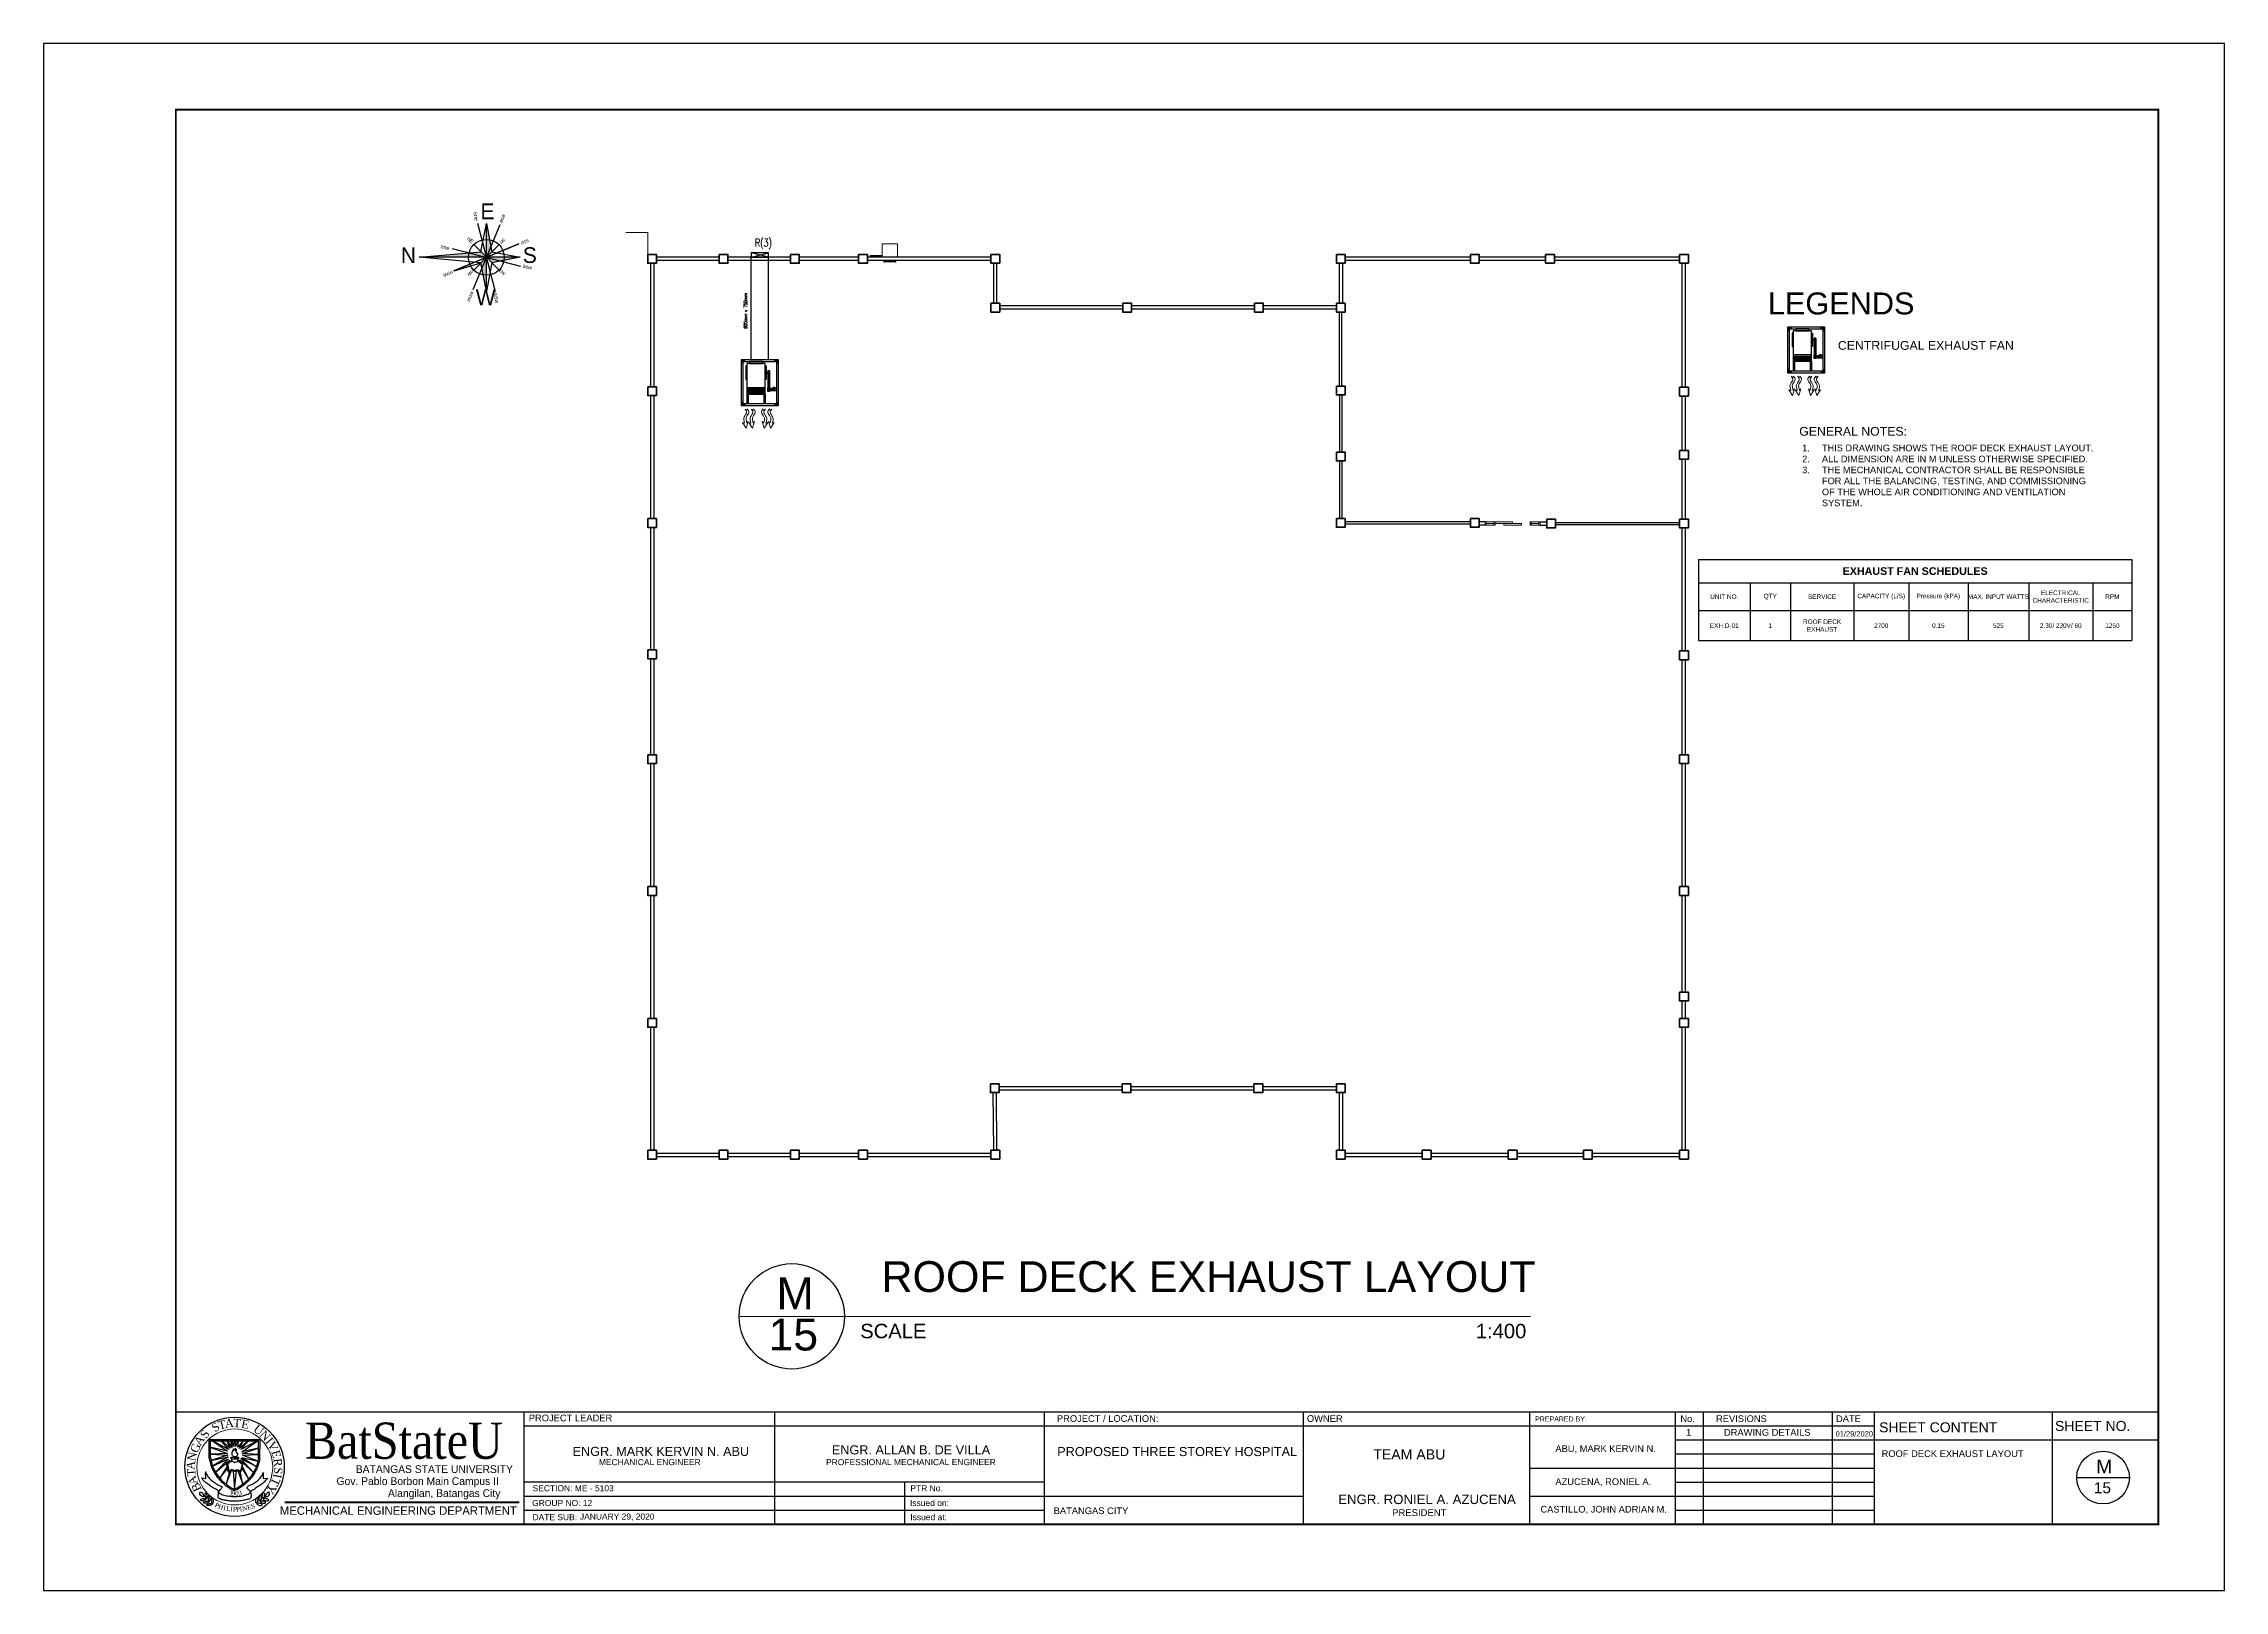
# Model space of a CAD drawing. Header units: millimetres. Extents: x 116 to 538, y 76 to 149.
# Drawn here: x 438.9 to 538.2, y 76.4 to 146.8 of the extents above; entities that cross this region are included whole.
import ezdxf
from ezdxf.enums import TextEntityAlignment as Align

# ---------------------------------------------------------------- set-up
doc = ezdxf.new("R2010")
doc.units = ezdxf.units.MM
doc.header["$MEASUREMENT"] = 0
for name, color, linetype in [('.1', 1, 'Continuous'), ('01_AC-EQUIP', 7, 'Continuous'), ('dimen', 7, 'Continuous'), ('ducting label', 7, 'Continuous'), ('exhaust', 7, 'Continuous'), ('FATEXT', 3, 'Continuous'), ('Legends', 7, 'Continuous'), ('PATHS', 7, 'Continuous'), ('template', 7, 'Continuous')]:
    doc.layers.add(name, color=color, linetype=linetype)
doc.layers.add('exhaust grill', color=7, linetype='Continuous', lineweight=18)
doc.styles.add('Arch-Dim', font='simplex.shx', dxfattribs={"width": 0.75})
doc.styles.add('arial', font='arial.ttf')
doc.styles.add('CGOTHIC', font='GOTHIC.TTF')
doc.styles.add('GARAMOND', font='GARA.TTF')
doc.styles.get("Standard").update_dxf_attribs({"font": 'arial.ttf'})

msp = doc.modelspace()

# ---------------------------------------------------------------- texts
at = {"color": 0, "linetype": 'ByBlock', "lineweight": 9}
for s, height, p in [('ROOF DECK EXHAUST LAYOUT', 1.4, (477.038, 89.937)), ('SCALE                                                                                                  1:400', 0.657637, (476.069, 87.829))]:
    msp.add_text(s, height=height, dxfattribs=at).set_placement(p)
at = {"attachment_point": 1, "style": 'arial'}
for s, insert, char_height in [('M', (472.256, 90.605), 1.452), ('15', (471.895, 88.726), 1.4519)]:
    msp.add_mtext_dynamic_manual_height_columns(s, width=1.87265, gutter_width=1, heights=[0], dxfattribs=dict(at, insert=insert, char_height=char_height))
at = {"layer": 'ducting label', "color": 7, "linetype": 'Continuous', "lineweight": 25, "insert": (471.275, 137.864), "char_height": 0.35, "attachment_point": 1, "style": 'Arch-Dim'}
msp.add_mtext_dynamic_manual_height_columns('\\A1;R(3)', width=2.18435, gutter_width=1.011, heights=[0], dxfattribs=at)
at = {"layer": 'ducting label', "color": 7, "linetype": 'Continuous', "lineweight": 25, "insert": (470.773, 133.779), "char_height": 0.15, "attachment_point": 1, "rotation": 90, "style": 'Arch-Dim'}
msp.add_mtext_dynamic_manual_height_columns('\\A1;800mm x 750mm', width=1.64864, gutter_width=1.011, heights=[0], dxfattribs=at)
at = {"layer": 'Legends', "attachment_point": 1}
for s, width, insert, char_height in [('LEGENDS', 9.67592, (517.385, 135.426), 1), ('CENTRIFUGAL EXHAUST FAN', 11.26859, (520.576, 133.217), 0.4), ('GENERAL NOTES:', 10.05204, (518.816, 129.306), 0.4), ('\\pi-0.9,l1.2,t1.2;1.^ITHIS DRAWING SHOWS THE ROOF DECK EXHAUST LAYOUT.\\P2.^IALL DIMENSION ARE IN M UNLESS OTHERWISE SPECIFIED.\\P3.^ITHE MECHANICAL CONTRACTOR SHALL BE RESPONSIBLE FOR ALL THE BALANCING, TESTING, AND COMMISSIONING OF THE WHOLE AIR CONDITIONING AND VENTILATION SYSTEM.', 13.71234, (518.649, 128.5), 0.3)]:
    msp.add_mtext_dynamic_manual_height_columns(s, width=width, gutter_width=1, heights=[0], dxfattribs=dict(at, insert=insert, char_height=char_height))
at = {"layer": 'template', "width": 1}
for s, height, style, p in [('BatStateU', 1.6503, 'GARAMOND', (455.294, 82.344)), ('Gov. Pablo Borbon Main Campus II', 0.35128, 'CGOTHIC', (455.921, 81.153)), ('BATANGAS STATE UNIVERSITY', 0.35128, 'CGOTHIC', (456.68, 81.698)), ('Alangilan, Batangas City', 0.35128, 'CGOTHIC', (457.129, 80.604))]:
    msp.add_text(s, height=height, dxfattribs=dict(at, style=style)).set_placement(p, align=Align.CENTER)
at = {"layer": 'template', "style": 'arial'}
for s, height, p in [('PROJECT LEADER', 0.30409, (460.98, 84.052)), ('PROJECT / LOCATION:', 0.30402, (485.021, 84.025)), ('PROJECT / LOCATION:', 0.30402, (485.021, 84.025)), ('PROJECT / LOCATION:', 0.30402, (485.021, 84.025)), ('OWNER', 0.304, (496.402, 84.025)), ('PREPARED BY: ', 0.22802, (506.793, 84.043)), ('No.', 0.304, (513.402, 84.017)), ('1', 0.304, (513.665, 83.397)), ('REVISIONS', 0.304, (515.028, 84.017)), ('DRAWING DETAILS', 0.30402, (515.388, 83.393)), ('01/29/2020', 0.2432, (520.472, 83.359)), ('DATE', 0.304, (520.489, 84.017)), ('SHEET CONTENT', 0.45603, (522.452, 83.548)), ('SHEET NO.', 0.456, (530.458, 83.611)), ('ENGR. MARK KERVIN N. ABU', 0.41257, (462.974, 82.475)), ('ENGR. ALLAN B. DE VILLA', 0.41257, (474.778, 82.543)), ('PROPOSED THREE STOREY HOSPITAL', 0.41257, (485.036, 82.467)), ('TEAM ABU', 0.4598, (499.422, 82.313)), ('ABU, MARK KERVIN N.', 0.30402, (507.713, 82.654)), ('ROOF DECK EXHAUST LAYOUT', 0.30402, (522.563, 82.427)), ('MECHANICAL ENGINEER', 0.27505, (464.171, 82.054)), ('PROFESSIONAL MECHANICAL ENGINEER', 0.27505, (474.512, 82.054)), ('AZUCENA, RONIEL A.', 0.30402, (507.713, 81.149)), ('M', 0.624, (532.335, 81.675)), ('GROUP NO: 12', 0.27505, (461.136, 80.194)), ('SECTION: ME - 5103', 0.27505, (461.154, 80.867)), ('Issued on:', 0.275, (478.333, 80.194)), ('PTR No.', 0.275, (478.352, 80.867)), ('ENGR. RONIEL A. AZUCENA', 0.43038, (497.827, 80.283)), ('15', 0.4993, (532.231, 80.777)), ('DATE SUB:', 0.275, (461.151, 79.55)), ('JANUARY 29, 2020', 0.27505, (463.308, 79.577)), ('Issued at:', 0.275, (478.349, 79.55)), ('BATANGAS CITY', 0.30402, (484.874, 79.826)), ('PRESIDENT', 0.3099, (500.28, 79.739)), ('CASTILLO, JOHN ADRIAN M.', 0.30402, (507.033, 79.897))]:
    msp.add_text(s, height=height, dxfattribs=at).set_placement(p)
at = {"layer": 'template', "attachment_point": 1}
for s, insert, char_height, width, rotation in [('{\\fTimes New Roman|b0|i0|c0|p18;S}', (445.984, 83.443), 0.37713, 29.67394, 56.11039), ('{\\fTimes New Roman|b0|i0|c0|p18;S}', (446.483, 83.858), 0.37713, 29.67394, 33.23179), ('{\\fTimes New Roman|b0|i0|c0|p18;T}', (446.799, 84.035), 0.37713, 29.67394, 14.44799), ('{\\fTimes New Roman|b0|i0|c0|p18;A}', (447.122, 84.132), 0.37713, 29.67394, 5.71852), ('{\\fTimes New Roman|b0|i0|c0|p18;T}', (447.538, 84.166), 0.37713, 0.3193, 356.81503), ('{\\fTimes New Roman|b0|i0|c0|p18;E}', (447.935, 84.138), 0.37713, 29.67394, 348.69045), ('{\\fTimes New Roman|b0|i0|c0|p18;U}', (448.627, 83.929), 0.37713, 29.67394, 323.50126), ('{\\fTimes New Roman|b0|i0|c0|p18;N}', (448.963, 83.672), 0.37713, 29.67394, 314.13564), ('{\\fTimes New Roman|b0|i0|c0|p18;N}', (445.421, 82.291), 0.37713, 29.67394, 77.56161), ('{\\fTimes New Roman|b0|i0|c0|p18;G}', (445.545, 82.729), 0.37713, 29.67394, 65.93474), ('{\\fTimes New Roman|b0|i0|c0|p18;A}', (445.709, 83.116), 0.37713, 29.67394, 56.11039), ('{\\fTimes New Roman|b0|i0|c0|p18;I}', (449.264, 83.358), 0.37713, 29.67394, 308.6454), ('{\\fTimes New Roman|b0|i0|c0|p18;V}', (449.395, 83.189), 0.37713, 29.67394, 298.20017), ('{\\fTimes New Roman|b0|i0|c0|p18;E}', (449.62, 82.777), 0.37713, 29.67394, 285.47868), ('{\\fTimes New Roman|b0|i0|c0|p18;A}', (445.39, 81.857), 0.37713, 29.67394, 85.53705), ('{\\fTimes New Roman|b0|i0|c0|p18;T}', (445.441, 81.536), 0.37713, 29.67394, 94.26652), ('{\\fTimes New Roman|b0|i0|c0|p18;A}', (445.575, 81.103), 0.37713, 29.67394, 110.36673), ('{\\fTimes New Roman|b0|i0|c0|p18;T}', (449.686, 81.373), 0.37713, 29.67394, 245.97799), ('{\\fTimes New Roman|b0|i0|c0|p18;I}', (449.733, 81.618), 0.37713, 29.67394, 259.8108), ('{\\fTimes New Roman|b0|i0|c0|p18;R}', (449.728, 82.385), 0.37713, 29.67394, 276.19955), ('{\\fTimes New Roman|b0|i0|c0|p18;S}', (449.775, 81.943), 0.37713, 29.67394, 266.05857), ('{\\fTimes New Roman|b0|i0|c0|p18;B}', (445.757, 80.797), 0.37713, 29.67394, 115.18408), ('{\\fTimes New Roman|b0|i0|c0|p18;1}', (447.374, 80.902), 0.21119, 29.67394, 350.69674), ('{\\fTimes New Roman|b0|i0|c0|p18;9}', (447.455, 80.88), 0.21119, 29.67394, 359.89652), ('{\\fTimes New Roman|b0|i0|c0|p18;0}', (447.612, 80.876), 0.21119, 29.67394, 359.89652), ('{\\fTimes New Roman|b0|i0|c0|p18;3}', (447.726, 80.878), 0.21119, 29.67394, 14.57269), ('{\\fTimes New Roman|b0|i0|c0|p18;Y}', (449.536, 81.022), 0.37713, 29.67394, 237.49398), ('{\\fTimes New Roman|b0|i0|c0|p18;P}', (446.752, 80.358), 0.21119, 29.67394, 333.24497), ('{\\fTimes New Roman|b0|i0|c0|p18;P}', (446.758, 80.358), 0.21119, 29.67394, 333.24497), ('{\\fTimes New Roman|b0|i0|c0|p18;H}', (446.884, 80.283), 0.21119, 29.67394, 342.36893), ('{\\fTimes New Roman|b0|i0|c0|p18;I}', (447.099, 80.214), 0.21119, 29.67394, 350.74463), ('{\\fTimes New Roman|b0|i0|c0|p18;L}', (447.23, 80.194), 0.21119, 29.67394, 350.69674), ('{\\fTimes New Roman|b0|i0|c0|p18;I}', (447.406, 80.161), 0.21119, 29.67394, 357.83253), ('{\\fTimes New Roman|b0|i0|c0|p18;P}', (447.512, 80.151), 0.21119, 29.67394, 359.89652), ('{\\fTimes New Roman|b0|i0|c0|p18;P}', (447.645, 80.145), 0.21119, 29.67394, 7.51618), ('{\\fTimes New Roman|b0|i0|c0|p18;I}', (447.806, 80.152), 0.21119, 29.67394, 9.03911), ('{\\fTimes New Roman|b0|i0|c0|p18;N}', (447.915, 80.162), 0.21119, 29.67394, 12.92447), ('{\\fTimes New Roman|b0|i0|c0|p18;E}', (448.138, 80.218), 0.21119, 29.67394, 14.57269), ('{\\fTimes New Roman|b0|i0|c0|p18;S}', (448.317, 80.27), 0.21119, 29.67394, 14.57269)]:
    msp.add_mtext(s, dxfattribs=dict(at, insert=insert, char_height=char_height, width=width, rotation=rotation))
at = {"layer": 'template', "linetype": 'Continuous', "lineweight": 0, "insert": (449.649, 80.179), "char_height": 0.38403, "width": 12.18966, "attachment_point": 1}
msp.add_mtext('{\\fCentury Gothic|b0|i0|c0|p34;\\C7;MECHANICAL ENGINEERING DEPARTMENT}', dxfattribs=at)

# ---------------------------------------------------------------- blocks, each defined once
blk = doc.blocks.new('A$C628F660A')
at = {"layer": 'FATEXT', "color": 0, "linetype": 'Continuous'}
for p, q in [((-156, 39), (-53, 39)), ((-156, 16), (-53, 16)), ((-156, -5), (-53, -5)), ((-156, -27), (-53, -27)), ((-156, -44), (-53, -44))]:
    blk.add_line(p, q, dxfattribs=at)
blk.add_lwpolyline([(-211, -59), (-175, -59), (-175, 59), (-211, 59, 0.414214), (-236, 34), (-236, -34, 0.414214)], format="xyb", close=True, dxfattribs=at)
for points in [[(-192, 59), (-139, 59), (-139, 107), (-192, 107)], [(-165, -59), (-18, -59), (-18, 59), (-165, 59)], [(-18, -49), (0, -49), (0, 49), (-18, 49)]]:
    blk.add_lwpolyline(points, close=True, dxfattribs=at)
blk = doc.blocks.new('A$C00864F5B')
for points in [[(-0.71, 2.07), (-0.54, 2.07), (-0.54, 1.97), (-0.62, 1.97), (-0.62, 1.89), (-0.71, 1.89)], [(1.09, 2.07), (0.92, 2.07), (0.92, 1.97), (1, 1.97), (1, 1.89), (1.09, 1.89)], [(-0.71, -0.2), (-0.54, -0.2), (-0.54, -0.1), (-0.62, -0.1), (-0.62, -0.02), (-0.71, -0.02)], [(1.09, -0.2), (0.92, -0.2), (0.92, -0.1), (1, -0.1), (1, -0.02), (1.09, -0.02)]]:
    blk.add_hatch(color=256).paths.add_polyline_path(points)
for p, q in [((-0.62, 1.89), (-0.71, 1.89)), ((-0.54, 1.97), (-0.54, 2.07)), ((-0.45, 1.49), (-0.45, 1.97)), ((0.45, 1.46), (-0.45, 1.46)), ((0.45, 1.43), (-0.45, 1.43)), ((0.45, 1.4), (-0.45, 1.4)), ((0.45, 1.36), (-0.45, 1.36)), ((0.45, 1.31), (-0.45, 1.31)), ((0.45, 1.25), (-0.45, 1.25)), ((0.45, 1.18), (-0.45, 1.18)), ((-0.38, 1.49), (-0.38, 1.97)), ((0.38, 1.49), (0.38, 1.97)), ((0.45, 1.49), (0.45, 1.97)), ((0.59, 0.35), (0.59, 1.36)), ((0.61, 0.35), (0.61, 1.36)), ((0.63, 0.35), (0.63, 1.36)), ((0.66, 0.35), (0.66, 1.36)), ((0.95, 1.34), (0.73, 1.34)), ((0.92, 1.97), (0.92, 2.07)), ((1, 1.89), (1.09, 1.89)), ((-0.62, -0.02), (-0.71, -0.02)), ((-0.54, -0.1), (-0.54, -0.2)), ((0.92, -0.1), (0.92, -0.2)), ((1, -0.02), (1.09, -0.02))]:
    blk.add_line(p, q)
at = {"lineweight": 0}
blk.add_line((0.56, 1.97), (1, 1.97), dxfattribs=at)
for points in [[(1.09, 2.07), (-0.71, 2.07), (-0.71, -0.2), (1.09, -0.2)], [(1, 1.97), (-0.62, 1.97), (-0.62, -0.1), (1, -0.1)], [(0.45, 0), (-0.45, 0), (-0.45, 1.49), (0.45, 1.49)], [(0.71, 1.28), (0.67, 1.28), (0.67, 1.26), (0.71, 1.26)], [(-0.5, 0.77), (-0.45, 0.77), (-0.45, 0.11), (-0.5, 0.11)], [(-0.32, 0), (0.32, 0), (0.32, -0.1), (-0.32, -0.1)], [(0.5, 0.77), (0.45, 0.77), (0.45, 0.11), (0.5, 0.11)], [(0.5, 0.46), (0.58, 0.46), (0.58, 0.43), (0.5, 0.43)]]:
    blk.add_lwpolyline(points, close=True)
for points in [[(0.66, 1.18), (0.67, 1.18), (0.67, 1.36), (0.58, 1.36), (0.58, 1.18), (0.59, 1.18)], [(0.61, 1.18), (0.63, 1.18)], [(0.66, 0.53), (0.67, 0.53), (0.67, 0.35), (0.58, 0.35), (0.58, 0.53), (0.59, 0.53)], [(0.61, 0.53), (0.63, 0.53)]]:
    blk.add_lwpolyline(points)
at = {"extrusion": (0, 0, -1), "xscale": -0.001131333628836, "yscale": 0.001131333628836, "zscale": -0.001131333628836, "rotation": 180}
blk.add_blockref('A$C628F660A', (-0.71, 1.27), dxfattribs=at)
blk = doc.blocks.new('A$C633B5F62')
at = {"layer": 'exhaust grill'}
for p, q in [((-0.59, -0.09), (-0.63, 0.01)), ((-0.13, -0.09), (-0.17, 0.01)), ((-0.55, -1.39), (-0.69, -0.91)), ((-0.69, -0.91), (-0.59, -1.03)), ((-0.46, 0), (-0.59, -0.09)), ((-0.27, -0.98), (-0.55, -1.39)), ((-0.42, -1.04), (-0.27, -0.98)), ((-0.09, -1.39), (-0.23, -0.91)), ((-0.23, -0.91), (-0.13, -1.03)), ((0, 0), (-0.13, -0.09)), ((0.19, -0.98), (-0.09, -1.39)), ((0.04, -1.04), (0.19, -0.98))]:
    blk.add_line(p, q, dxfattribs=at)
for points in [[(-0.63, 0.01), (-0.74, -0.24), (-0.56, -0.56), (-0.59, -1.03)], [(-0.46, 0), (-0.57, -0.25), (-0.39, -0.57), (-0.42, -1.04)], [(-0.17, 0.01), (-0.28, -0.24), (-0.1, -0.56), (-0.13, -1.03)], [(0, 0), (-0.11, -0.25), (0.07, -0.57), (0.04, -1.04)]]:
    blk.add_spline(points, degree=3, dxfattribs=at)
blk = doc.blocks.new('A$C4B4E3A78')
at = {"layer": 'PATHS'}
h = blk.add_hatch(color=7, dxfattribs=at)
h.paths.add_polyline_path([(0, 0.334, -0.044061), (0.059, 0.329), (0, 0.626)])
h.paths.add_polyline_path([(0, 0), (0.103, 0.103), (0.059, 0.329, 0.044061), (0, 0.334)])
h.paths.add_polyline_path([(0.334, 0, -0.044061), (0.329, -0.059), (0.626, 0)])
h.paths.add_polyline_path([(0, 0), (0.103, -0.103), (0.329, -0.059, 0.044061), (0.334, 0)])
h.paths.add_polyline_path([(0, -0.334, -0.044061), (-0.059, -0.329), (0, -0.626)])
h.paths.add_polyline_path([(0, 0), (-0.103, -0.103), (-0.059, -0.329, 0.044061), (0, -0.334)])
h.paths.add_polyline_path([(-0.334, 0, -0.063049), (-0.324, 0.083), (-1.249, 0)])
h.paths.add_polyline_path([(-0.324, 0.083, 0.063049), (-0.334, 0), (0, 0), (-0.103, 0.103)])
at = {"layer": 'PATHS', "color": 7}
for p, q in [((0.251, 0.606), (-0.251, -0.606)), ((-0.165, 0.635), (0.165, -0.635)), ((-0.103, 0.103), (0, 0.626)), ((0, -0.626), (0, 0.626)), ((0, 0.626), (0.103, 0.103)), ((-1.249, 0), (-0.103, 0.103)), ((-0.635, 0.165), (0.635, -0.165)), ((0.606, 0.251), (-0.606, -0.251)), ((-0.606, -0.251), (0.606, 0.251)), ((0, 0), (-0.236, 0.236)), ((0, 0), (0.236, 0.236)), ((0.103, 0.103), (0.626, 0)), ((0.626, 0), (-1.249, 0)), ((-0.103, -0.103), (-1.249, 0)), ((-0.6, -0.249), (-0.103, -0.103)), ((0, 0), (-0.236, -0.236)), ((0, -0.626), (-0.103, -0.103)), ((0, 0), (0.236, -0.236)), ((0.103, -0.103), (0, -0.626)), ((0.626, 0), (0.103, -0.103))]:
    blk.add_line(p, q, dxfattribs=at)
blk.add_circle((0, 0), 0.334, dxfattribs=at)
at = {"layer": 'PATHS', "color": 7, "char_height": 0.0729, "width": 0.15156}
for s, insert, attachment_point, rotation in [('{\\fAlgerian|b0|i0|c0|p82;ene}', (-0.242, 0.839), 7, 278.5552), ('{\\fAlgerian|b0|i0|c0|p82;ese}', (0.372, 0.775), 1, 247.5), ('{\\fAlgerian|b0|i0|c0|p82;nne}', (-0.84, 0.242), 1, 345.4238), ('{\\fAlgerian|b0|i0|c0|p82;nE}', (-0.315, 0.39), 1, 315), ('{\\fAlgerian|b0|i0|c0|p82;se}', (0.367, 0.307), 1, 225), ('{\\fAlgerian|b0|i0|c0|p82;sse}', (0.804, 0.276), 1, 202.5), ('{\\fAlgerian|b0|i0|c0|p82;nnw}', (-0.611, -0.311), 1, 202.5), ('{\\fAlgerian|b0|i0|c0|p82;nw}', (-0.217, -0.276), 1, 225), ('{\\fAlgerian|b0|i0|c0|p82;sw}', (0.284, -0.202), 1, 315), ('{\\fAlgerian|b0|i0|c0|p82;ssw}', (0.687, -0.117), 1, 345.4238), ('{\\fAlgerian|b0|i0|c0|p82;wnw}', (-0.219, -0.651), 1, 247.5), ('{\\fAlgerian|b0|i0|c0|p82;wsw}', (0.136, -0.665), 7, 278.5552)]:
    blk.add_mtext(s, dxfattribs=dict(at, insert=insert, attachment_point=attachment_point, rotation=rotation))
at = {"layer": 'PATHS', "color": 7, "char_height": 0.2916, "width": 0.60625, "attachment_point": 1}
for s, insert in [('{\\fAlgerian|b0|i0|c0|p82;E}', (-0.11, 1.001)), ('{\\fAlgerian|b0|i0|c0|p82;N}', (-1.591, 0.187)), ('{\\fAlgerian|b0|i0|c0|p82;S}', (0.678, 0.187)), ('{\\fAlgerian|b0|i0|c0|p82;W}', (-0.197, -0.598))]:
    blk.add_mtext(s, dxfattribs=dict(at, insert=insert))
blk = doc.blocks.new('*T20')
at = {"layer": 'exhaust', "color": 0, "linetype": 'ByBlock', "lineweight": -2, "transparency": 16777216}
for p, q in [((0, 0), (19.739, 0)), ((0, 0), (0, -3.684)), ((19.739, 0), (19.739, -3.684)), ((0, -1.049), (19.739, -1.049)), ((2.355, -1.049), (2.355, -3.684)), ((4.19, -1.049), (4.19, -3.684)), ((7.07, -1.049), (7.07, -3.684)), ((9.574, -1.049), (9.574, -3.684)), ((12.274, -1.049), (12.274, -3.684)), ((15.039, -1.049), (15.039, -3.684)), ((17.955, -1.049), (17.955, -3.684)), ((0, -2.323), (19.739, -2.323)), ((0, -3.684), (19.739, -3.684))]:
    blk.add_line(p, q, dxfattribs=at)
at = {"layer": 'exhaust', "color": 0, "transparency": 16777216, "attachment_point": 5}
for s, insert, char_height, width in [('{\\fArial|b1|i0|c0|p34;EXHAUST FAN SCHEDULES}', (9.869, -0.524), 0.34865, 19.5993), ('UNIT NO.', (1.178, -1.686), 0.2092, 2.21555), ('QTY', (3.273, -1.686), 0.2092, 1.69568), ('SERVICE', (5.63, -1.686), 0.2092, 2.74024), ('CAPACITY (L/S)', (8.322, -1.686), 0.20919, 2.36424), ('Pressure (kPA)', (10.924, -1.686), 0.20919, 2.56061), ('MAX. INPUT WATTS', (13.656, -1.686), 0.20919, 2.62606), ('ELECTRICAL CHARACTERISTIC', (16.497, -1.686), 0.20919, 2.77648), ('RPM', (18.847, -1.686), 0.2092, 1.64422), ('EXH.D-01', (1.178, -3.004), 0.2092, 2.21555), ('1', (3.273, -3.004), 0.209, 1.69568), ('ROOF DECK EXHAUST', (5.63, -3.004), 0.20919, 2.74024), ('2700', (8.322, -3.004), 0.2092, 2.36424), ('0.15', (10.924, -3.004), 0.2092, 2.56061), ('525', (13.656, -3.004), 0.2092, 2.62606), ('2.30/ 230V/ 60', (16.497, -3.004), 0.20919, 2.77648), ('1250', (18.847, -3.004), 0.2092, 1.64422)]:
    blk.add_mtext(s, dxfattribs=dict(at, insert=insert, char_height=char_height, width=width))

# ---------------------------------------------------------------- linework, layer by layer
at = {"layer": '.1', "color": 0}
msp.add_line((538.169, 146.751), (438.893, 146.751), dxfattribs=at)
at = {"color": 8, "linetype": 'Continuous', "lineweight": 20}
for p, q in [((466.393, 138.158), (465.393, 138.158)), ((466.393, 137.158), (466.393, 138.158))]:
    msp.add_line(p, q, dxfattribs=at)
at = {"color": 8, "lineweight": 25}
for p, q in [((469.643, 137.035), (466.793, 137.035)), ((472.893, 137.035), (470.043, 137.035)), ((475.993, 137.035), (473.293, 137.035)), ((482.018, 137.035), (476.393, 137.035)), ((503.843, 137.036), (498.143, 137.036)), ((507.268, 137.036), (504.243, 137.036)), ((513.368, 137.036), (507.668, 137.036)), ((466.518, 136.758), (466.518, 131.133)), ((466.668, 136.758), (466.668, 131.133)), ((469.643, 136.885), (466.793, 136.885)), ((472.893, 136.885), (470.043, 136.885)), ((475.993, 136.885), (473.293, 136.885)), ((482.018, 136.885), (476.393, 136.885)), ((482.143, 134.936), (482.143, 136.76)), ((482.293, 134.936), (482.293, 136.76)), ((497.868, 136.761), (497.868, 134.936)), ((498.018, 136.761), (498.018, 134.936)), ((503.843, 136.886), (498.143, 136.886)), ((507.268, 136.886), (504.243, 136.886)), ((513.368, 136.886), (507.668, 136.886)), ((513.493, 131.111), (513.493, 136.761)), ((513.643, 131.111), (513.643, 136.761)), ((488.018, 134.811), (482.418, 134.811)), ((488.018, 134.661), (482.418, 134.661)), ((494.018, 134.811), (488.418, 134.811)), ((494.018, 134.661), (488.418, 134.661)), ((497.743, 134.811), (494.418, 134.811)), ((497.743, 134.661), (494.418, 134.661)), ((466.518, 130.733), (466.518, 125.133)), ((466.668, 130.733), (466.668, 125.133)), ((513.493, 128.236), (513.493, 130.711)), ((513.643, 128.236), (513.643, 130.711)), ((513.493, 125.111), (513.493, 127.836)), ((513.643, 125.111), (513.643, 127.836)), ((466.518, 124.733), (466.518, 119.158)), ((466.668, 124.733), (466.668, 119.158)), ((503.843, 124.987), (498.143, 124.987)), ((503.843, 124.887), (498.143, 124.887)), ((507.718, 124.961), (513.368, 124.961)), ((507.718, 124.861), (513.368, 124.861)), ((513.493, 119.111), (513.493, 124.711)), ((513.643, 119.111), (513.643, 124.711)), ((513.493, 114.386), (513.493, 118.711)), ((513.643, 114.386), (513.643, 118.711)), ((513.493, 108.385), (513.493, 113.986)), ((513.643, 108.385), (513.643, 113.986)), ((466.518, 107.983), (466.518, 102.383)), ((466.668, 107.983), (466.668, 102.383)), ((513.493, 103.585), (513.493, 107.985)), ((513.643, 103.585), (513.643, 107.985)), ((513.493, 102.383), (513.493, 103.185)), ((513.643, 102.383), (513.643, 103.185)), ((466.518, 101.983), (466.518, 96.383)), ((466.668, 101.983), (466.668, 96.383)), ((513.493, 96.383), (513.493, 101.983)), ((513.643, 96.383), (513.643, 101.983)), ((482.393, 99.283), (487.993, 99.283)), ((488.393, 99.283), (493.993, 99.283)), ((494.393, 99.283), (497.743, 99.283)), ((482.143, 96.385), (482.118, 99.008)), ((482.293, 96.386), (482.268, 99.009)), ((482.393, 99.133), (487.993, 99.133)), ((488.393, 99.133), (493.993, 99.133)), ((494.393, 99.133), (497.743, 99.133)), ((497.868, 99.008), (497.868, 96.383)), ((498.018, 99.008), (498.018, 96.383)), ((466.793, 96.258), (469.643, 96.258)), ((466.793, 96.108), (469.643, 96.108)), ((470.043, 96.258), (472.893, 96.258)), ((470.043, 96.108), (472.893, 96.108)), ((473.293, 96.258), (475.993, 96.258)), ((473.293, 96.108), (475.993, 96.108)), ((476.393, 96.258), (482.018, 96.258)), ((476.393, 96.108), (482.018, 96.108)), ((498.143, 96.258), (501.655, 96.258)), ((498.143, 96.108), (501.655, 96.108)), ((502.055, 96.258), (505.568, 96.258)), ((502.055, 96.108), (505.568, 96.108)), ((505.968, 96.258), (508.993, 96.258)), ((505.968, 96.108), (508.993, 96.108)), ((509.393, 96.258), (513.368, 96.258)), ((509.393, 96.108), (513.368, 96.108))]:
    msp.add_line(p, q, dxfattribs=at)
at = {"color": 8, "lineweight": 9}
for p, q in [((476.543, 137.113), (476.523, 137.113)), ((476.523, 137.113), (476.523, 137.033)), ((476.543, 137.033), (476.543, 137.113)), ((476.793, 137.103), (476.543, 137.103)), ((476.793, 137.083), (476.543, 137.083)), ((476.793, 137.103), (477.043, 137.103)), ((476.793, 137.083), (477.043, 137.083)), ((477.043, 137.033), (477.043, 137.113)), ((477.043, 137.113), (477.063, 137.113)), ((477.063, 137.635), (477.763, 137.635)), ((477.063, 137.113), (477.063, 137.635)), ((477.063, 137.113), (477.063, 137.033)), ((477.763, 137.635), (477.763, 137.035)), ((477.143, 136.803), (477.143, 136.883)), ((477.163, 136.803), (477.143, 136.803)), ((477.163, 136.883), (477.163, 136.803)), ((477.413, 136.833), (477.163, 136.833)), ((477.413, 136.813), (477.163, 136.813)), ((477.413, 136.833), (477.663, 136.833)), ((477.413, 136.813), (477.663, 136.813)), ((477.663, 136.883), (477.663, 136.803)), ((477.663, 136.803), (477.683, 136.803)), ((477.683, 136.803), (477.683, 136.883))]:
    msp.add_line(p, q, dxfattribs=at)
at = {"color": 8, "linetype": 'ByBlock', "lineweight": 25}
for p, q in [((497.893, 131.161), (497.893, 134.536)), ((497.993, 131.161), (497.993, 134.536)), ((497.893, 130.761), (497.893, 128.161)), ((497.993, 130.761), (497.993, 128.161)), ((497.893, 127.761), (497.893, 125.137)), ((497.993, 127.761), (497.993, 125.137))]:
    msp.add_line(p, q, dxfattribs=at)
at = {"color": 8, "linetype": 'Continuous', "lineweight": 25}
for p, q in [((504.518, 124.987), (504.243, 124.987)), ((504.518, 124.836), (504.243, 124.836)), ((507.018, 124.986), (507.318, 124.986)), ((507.018, 124.836), (507.318, 124.836))]:
    msp.add_line(p, q, dxfattribs=at)
at = {"color": 8, "linetype": 'ByBlock', "lineweight": 13}
for p, q in [((504.918, 124.986), (504.568, 124.986)), ((504.568, 124.911), (504.918, 124.911)), ((504.918, 124.836), (504.568, 124.836)), ((506.618, 124.986), (506.968, 124.986)), ((506.968, 124.911), (506.618, 124.911)), ((506.618, 124.836), (506.968, 124.836))]:
    msp.add_line(p, q, dxfattribs=at)
at = {"color": 252, "lineweight": 25}
for p, q in [((466.518, 118.758), (466.518, 114.383)), ((466.668, 118.758), (466.668, 114.383)), ((466.518, 113.983), (466.518, 108.383)), ((466.668, 113.983), (466.668, 108.383))]:
    msp.add_line(p, q, dxfattribs=at)
at = {"color": 0, "linetype": 'ByBlock', "lineweight": 9}
for p, q in [((475.625, 88.827), (470.555, 88.827)), ((506.577, 88.827), (475.625, 88.827))]:
    msp.add_line(p, q, dxfattribs=at)
at = {"color": 8, "lineweight": 35}
for points in [[(466.393, 137.158), (466.793, 137.158), (466.793, 136.758), (466.393, 136.758)], [(469.643, 137.158), (470.043, 137.158), (470.043, 136.758), (469.643, 136.758)], [(472.893, 137.158), (473.293, 137.158), (473.293, 136.758), (472.893, 136.758)], [(475.993, 137.158), (476.393, 137.158), (476.393, 136.758), (475.993, 136.758)], [(482.018, 137.16), (482.418, 137.16), (482.418, 136.76), (482.018, 136.76)], [(497.743, 137.161), (498.143, 137.161), (498.143, 136.761), (497.743, 136.761)], [(503.843, 137.161), (504.243, 137.161), (504.243, 136.761), (503.843, 136.761)], [(507.268, 137.161), (507.668, 137.161), (507.668, 136.761), (507.268, 136.761)], [(513.368, 137.161), (513.768, 137.161), (513.768, 136.761), (513.368, 136.761)], [(482.018, 134.936), (482.418, 134.936), (482.418, 134.536), (482.018, 134.536)], [(488.018, 134.936), (488.418, 134.936), (488.418, 134.536), (488.018, 134.536)], [(494.018, 134.936), (494.418, 134.936), (494.418, 134.536), (494.018, 134.536)], [(497.743, 134.936), (498.143, 134.936), (498.143, 134.536), (497.743, 134.536)], [(466.393, 131.133), (466.793, 131.133), (466.793, 130.733), (466.393, 130.733)], [(513.368, 131.111), (513.768, 131.111), (513.768, 130.711), (513.368, 130.711)], [(513.368, 128.236), (513.768, 128.236), (513.768, 127.836), (513.368, 127.836)], [(466.393, 125.133), (466.793, 125.133), (466.793, 124.733), (466.393, 124.733)], [(513.368, 125.111), (513.768, 125.111), (513.768, 124.711), (513.368, 124.711)], [(466.393, 119.158), (466.793, 119.158), (466.793, 118.758), (466.393, 118.758)], [(513.368, 119.111), (513.768, 119.111), (513.768, 118.711), (513.368, 118.711)], [(513.368, 114.386), (513.768, 114.386), (513.768, 113.986), (513.368, 113.986)], [(466.393, 108.383), (466.793, 108.383), (466.793, 107.983), (466.393, 107.983)], [(513.368, 108.385), (513.768, 108.385), (513.768, 107.985), (513.368, 107.985)], [(513.368, 103.585), (513.768, 103.585), (513.768, 103.185), (513.368, 103.185)], [(466.393, 102.383), (466.793, 102.383), (466.793, 101.983), (466.393, 101.983)], [(513.368, 102.383), (513.768, 102.383), (513.768, 101.983), (513.368, 101.983)], [(481.993, 99.408), (482.393, 99.408), (482.393, 99.008), (481.993, 99.008)], [(487.993, 99.408), (488.393, 99.408), (488.393, 99.008), (487.993, 99.008)], [(493.993, 99.408), (494.393, 99.408), (494.393, 99.008), (493.993, 99.008)], [(497.743, 99.408), (498.143, 99.408), (498.143, 99.008), (497.743, 99.008)], [(466.393, 96.383), (466.793, 96.383), (466.793, 95.983), (466.393, 95.983)], [(469.643, 96.383), (470.043, 96.383), (470.043, 95.983), (469.643, 95.983)], [(472.893, 96.383), (473.293, 96.383), (473.293, 95.983), (472.893, 95.983)], [(475.993, 96.383), (476.393, 96.383), (476.393, 95.983), (475.993, 95.983)], [(482.018, 96.385), (482.418, 96.385), (482.418, 95.985), (482.018, 95.985)], [(497.743, 96.383), (498.143, 96.383), (498.143, 95.983), (497.743, 95.983)], [(501.655, 96.383), (502.055, 96.383), (502.055, 95.983), (501.655, 95.983)], [(505.568, 96.383), (505.968, 96.383), (505.968, 95.983), (505.568, 95.983)], [(508.993, 96.383), (509.393, 96.383), (509.393, 95.983), (508.993, 95.983)], [(513.368, 96.383), (513.768, 96.383), (513.768, 95.983), (513.368, 95.983)]]:
    msp.add_lwpolyline(points, close=True, dxfattribs=at)
at = {"color": 8, "linetype": 'ByBlock', "lineweight": 35}
for points in [[(497.743, 131.161), (498.143, 131.161), (498.143, 130.761), (497.743, 130.761)], [(497.743, 128.161), (498.143, 128.161), (498.143, 127.761), (497.743, 127.761)], [(497.743, 125.137), (498.143, 125.137), (498.143, 124.737), (497.743, 124.737)], [(503.843, 125.137), (504.243, 125.137), (504.243, 124.737), (503.843, 124.737)], [(507.318, 125.111), (507.718, 125.111), (507.718, 124.711), (507.318, 124.711)]]:
    msp.add_lwpolyline(points, close=True, dxfattribs=at)
at = {"color": 8, "linetype": 'ByBlock', "lineweight": 13}
for points in [[(504.568, 124.986), (504.568, 124.836), (504.518, 124.836), (504.518, 124.986)], [(504.968, 124.986), (504.968, 124.836), (504.918, 124.836), (504.918, 124.986)], [(504.968, 124.986), (505.768, 124.986), (505.768, 124.911), (504.968, 124.911)], [(505.368, 124.911), (506.168, 124.911), (506.168, 124.836), (505.368, 124.836)], [(506.568, 124.986), (506.568, 124.836), (506.618, 124.836), (506.618, 124.986)], [(506.968, 124.986), (506.968, 124.836), (507.018, 124.836), (507.018, 124.986)]]:
    msp.add_lwpolyline(points, close=True, dxfattribs=at)
at = {"color": 252, "lineweight": 35}
msp.add_lwpolyline([(466.393, 114.383), (466.793, 114.383), (466.793, 113.983), (466.393, 113.983)], close=True, dxfattribs=at)
msp.add_circle((472.953, 88.827), 2.398)
at = {"layer": 'dimen'}
for p, q in [((471.899, 137.235), (471.099, 137.235)), ((471.099, 137.235), (471.099, 137.035)), ((471.099, 137.035), (471.899, 137.235)), ((471.899, 137.035), (471.099, 137.235)), ((471.099, 132.368), (471.099, 137.035)), ((471.099, 137.035), (471.899, 137.035)), ((471.899, 137.035), (471.899, 137.235)), ((471.899, 132.368), (471.899, 137.035))]:
    msp.add_line(p, q, dxfattribs=at)
at = {"layer": 'template'}
for p, q in [((438.893, 146.751), (438.893, 76.355)), ((538.169, 76.355), (538.169, 146.751)), ((444.91, 84.484), (535.161, 84.484)), ((460.756, 84.485), (460.756, 79.364)), ((460.756, 84.484), (460.756, 79.364)), ((472.166, 84.485), (472.166, 79.364)), ((472.166, 84.484), (472.166, 79.364)), ((484.456, 79.364), (484.456, 84.484)), ((496.233, 84.484), (496.233, 79.364)), ((506.535, 84.484), (506.535, 79.364)), ((513.164, 84.484), (513.164, 79.364)), ((514.445, 84.484), (514.445, 79.364)), ((520.309, 84.484), (520.309, 79.364)), ((522.229, 84.484), (522.229, 79.364)), ((530.324, 84.484), (530.324, 79.364)), ((460.756, 83.844), (517.327, 83.844)), ((515.569, 83.844), (522.229, 83.844)), ((446.436, 83.228), (448.748, 83.224)), ((446.436, 82.361), (446.436, 83.228)), ((447.261, 82.692), (446.463, 82.866)), ((446.463, 82.866), (447.261, 82.589)), ((446.485, 83.165), (448.683, 83.165)), ((446.485, 82.396), (446.485, 83.165)), ((447.261, 82.589), (446.512, 82.556)), ((446.512, 82.556), (447.283, 82.502)), ((447.283, 82.502), (446.512, 82.268)), ((446.512, 82.268), (447.288, 82.437)), ((447.315, 82.768), (446.577, 83.165)), ((446.577, 83.165), (447.261, 82.692)), ((447.288, 82.437), (446.586, 82.006)), ((447.017, 83.165), (446.984, 83.131)), ((446.984, 83.131), (447.315, 82.768)), ((447.375, 82.822), (447.017, 83.165)), ((447.267, 83.165), (447.239, 83.165)), ((447.239, 83.165), (447.375, 82.822)), ((447.456, 82.86), (447.267, 83.165)), ((447.456, 83.165), (447.399, 83.147)), ((447.399, 83.147), (447.456, 82.86)), ((447.538, 82.904), (447.456, 83.165)), ((447.56, 83.165), (447.538, 82.904)), ((447.636, 83.165), (447.56, 83.165)), ((447.733, 83.165), (447.636, 82.909)), ((447.636, 82.909), (447.636, 83.165)), ((447.972, 83.165), (447.733, 82.871)), ((447.733, 82.871), (447.771, 83.165)), ((447.771, 83.165), (447.733, 83.165)), ((448.222, 83.165), (447.815, 82.817)), ((447.815, 82.817), (447.972, 83.165)), ((448.634, 83.165), (447.874, 82.763)), ((447.874, 82.763), (448.222, 83.165)), ((447.912, 82.659), (448.634, 83.165)), ((448.683, 82.828), (447.912, 82.659)), ((447.912, 82.405), (448.58, 82)), ((447.912, 82.405), (448.65, 82.236)), ((447.934, 82.578), (448.683, 82.828)), ((448.683, 82.546), (447.934, 82.578)), ((447.945, 82.502), (448.683, 82.546)), ((448.65, 82.236), (447.945, 82.502)), ((448.683, 82.389), (448.683, 83.165)), ((448.732, 82.361), (448.748, 83.224)), ((513.164, 83.204), (523.925, 83.204)), ((513.164, 82.564), (522.229, 82.564)), ((520.563, 83.204), (535.161, 83.204)), ((446.089, 81.483), (446.273, 81.445)), ((446.273, 81.445), (446.263, 81.72)), ((446.586, 82.006), (447.315, 82.34)), ((447.315, 82.34), (446.719, 81.73)), ((446.719, 81.73), (447.37, 82.274)), ((447.234, 81.971), (446.922, 81.455)), ((446.922, 81.455), (447.245, 81.889)), ((447.2, 82.132), (447.277, 81.777)), ((447.204, 81.192), (447.451, 81.808)), ((447.359, 81.754), (447.204, 81.192)), ((447.26, 82.125), (447.318, 81.794)), ((447.446, 82.347), (447.446, 82.246)), ((447.516, 81.792), (447.584, 80.954)), ((447.584, 80.954), (447.668, 81.797)), ((447.725, 82.335), (447.725, 82.234)), ((447.739, 81.792), (447.957, 81.186)), ((448.442, 81.718), (447.809, 82.291)), ((447.957, 81.186), (447.836, 81.759)), ((447.936, 82.096), (447.854, 81.789)), ((448.58, 82), (447.874, 82.34)), ((447.874, 82.34), (448.442, 81.718)), ((447.886, 81.771), (447.981, 82.135)), ((447.918, 81.922), (448.221, 81.428)), ((448.221, 81.428), (447.95, 81.992)), ((448.881, 81.723), (448.892, 81.452)), ((448.892, 81.452), (449.073, 81.458)), ((506.535, 81.924), (517.327, 81.924)), ((515.569, 81.924), (522.229, 81.924)), ((531.445, 81.488), (533.845, 81.488)), ((460.756, 81.294), (484.456, 81.294)), ((460.756, 80.65), (496.233, 80.65)), ((478.09, 81.294), (478.09, 79.364)), ((506.535, 80.644), (517.327, 80.644)), ((513.164, 81.284), (522.229, 81.284)), ((515.569, 80.644), (522.229, 80.644)), ((460.756, 80.007), (471.09, 80.007)), ((460.756, 80.007), (484.456, 80.007)), ((472.166, 80.007), (482.5, 80.007)), ((513.164, 80.004), (522.229, 80.004)), ((438.893, 76.355), (538.169, 76.355))]:
    msp.add_line(p, q, dxfattribs=at)
at = {"layer": 'template', "linetype": 'Continuous', "ltscale": 0.5}
msp.add_line((472.166, 84.484), (472.166, 79.364), dxfattribs=at)
at = {"layer": 'template', "linetype": 'Continuous', "lineweight": 50}
msp.add_line((449.874, 80.372), (460.535, 80.372), dxfattribs=at)
at = {"layer": 'template', "linetype": 'Continuous', "const_width": 0.0853}
msp.add_lwpolyline([(444.91, 79.364), (535.161, 79.364), (535.161, 143.743), (444.91, 143.743)], close=True, dxfattribs=at)
at = {"layer": 'template'}
for centre, radius in [((447.588, 81.978), 2.263), ((532.645, 81.488), 1.2)]:
    msp.add_circle(centre, radius, dxfattribs=at)
at = {"layer": 'template', "lineweight": 20}
for centre, radius in [((447.588, 81.978), 2.263), ((447.596, 81.972), 1.728)]:
    msp.add_circle(centre, radius, dxfattribs=at)
at = {"layer": 'template'}
for points, end_tangent in [([(447.432, 82.417), (447.52, 82.412), (447.611, 82.408), (447.672, 82.41), (447.727, 82.416), (447.757, 82.413), (447.758, 82.384), (447.758, 82.36), (447.747, 82.339), (447.722, 82.335), (447.671, 82.33), (447.584, 82.33), (447.479, 82.328), (447.453, 82.343), (447.423, 82.363), (447.431, 82.418), (447.431, 82.424)], (-1, 0)), ([(447.26, 82.125), (447.335, 82.165), (447.387, 82.212), (447.44, 82.226), (447.492, 82.232), (447.544, 82.212), (447.564, 82.186), (447.585, 82.171), (447.614, 82.197), (447.68, 82.212), (447.744, 82.223), (447.814, 82.192), (447.86, 82.145), (447.918, 82.125), (447.936, 82.134), (447.936, 82.096)], (0, -1))]:
    msp.add_spline(points, degree=3, dxfattribs=dict(at, end_tangent=end_tangent))
at = {"layer": 'template', "start_tangent": (-1, 0)}
msp.add_spline([(447.578, 82.436), (447.509, 82.474), (447.473, 82.53), (447.473, 82.593), (447.473, 82.641), (447.487, 82.666), (447.502, 82.714), (447.523, 82.709), (447.531, 82.757), (447.545, 82.793), (447.564, 82.767), (447.602, 82.733), (447.63, 82.733), (447.628, 82.772), (447.615, 82.806), (447.617, 82.818), (447.652, 82.788), (447.652, 82.761), (447.658, 82.734), (447.658, 82.705), (447.647, 82.661), (447.674, 82.62), (447.706, 82.621), (447.727, 82.569), (447.721, 82.525), (447.689, 82.467), (447.659, 82.441), (447.622, 82.434), (447.576, 82.434), (447.579, 82.434)], degree=3, dxfattribs=at)
at = {"layer": 'template'}
for points, knots in [([(449.073, 81.458), (449.077, 81.458), (449.101, 81.453), (448.964, 81.324), (448.879, 81.214), (448.707, 81.118), (448.548, 81.011), (448.432, 80.917), (448.306, 80.876), (448.332, 80.746), (448.363, 80.642), (448.289, 80.515), (448.138, 80.486), (447.94, 80.435), (447.697, 80.416), (447.459, 80.41), (447.248, 80.443), (447.062, 80.462), (446.927, 80.511), (446.854, 80.566), (446.828, 80.615), (446.85, 80.704), (446.868, 80.791), (446.838, 80.943), (446.623, 80.987), (446.459, 81.126), (446.306, 81.244), (446.176, 81.333), (446.131, 81.421), (446.06, 81.488), (446.088, 81.484), (446.117, 81.477)], [1.525096, 1.525096, 1.525096, 1.525096, 1.532073, 1.584612, 1.633558, 1.698069, 1.768711, 1.823631, 1.856154, 1.874433, 1.942755, 1.959564, 2.013837, 2.081716, 2.168665, 2.253261, 2.318126, 2.380396, 2.439479, 2.4572, 2.470092, 2.492272, 2.543518, 2.560297, 2.639259, 2.721631, 2.780104, 2.832648, 2.871086, 2.885372, 2.911145, 2.911145, 2.911145, 2.911145]), ([(446.279, 81.749), (446.228, 81.749), (446.351, 81.586), (446.409, 81.473), (446.565, 81.334), (446.74, 81.232), (446.853, 81.117), (447.037, 81.087), (446.993, 80.995), (446.946, 80.945), (446.882, 80.906), (446.833, 80.808), (446.988, 80.72), (447.164, 80.669), (447.383, 80.632), (447.562, 80.634), (447.773, 80.63), (448.008, 80.658), (448.202, 80.738), (448.309, 80.801), (448.309, 80.869), (448.252, 80.911), (448.215, 80.961), (448.149, 80.996), (448.169, 81.064), (448.23, 81.137), (448.368, 81.159), (448.511, 81.261), (448.647, 81.354), (448.75, 81.458), (448.813, 81.551), (448.868, 81.621), (448.881, 81.71), (448.881, 81.723)], [0, 0, 0, 0, 0.050157, 0.09733, 0.169415, 0.238469, 0.297382, 0.34519, 0.361609, 0.384753, 0.415402, 0.43521, 0.480082, 0.549086, 0.637593, 0.692397, 0.728181, 0.847546, 0.920378, 0.94488, 0.959291, 0.979722, 1.010309, 1.023969, 1.046254, 1.066064, 1.119081, 1.173808, 1.241086, 1.282544, 1.318293, 1.350594, 1.379885, 1.379885, 1.379885, 1.379885]), ([(446.263, 81.743), (446.267, 81.748), (446.276, 81.752), (446.288, 81.752), (446.29, 81.752)], [3.04846765, 3.04846765, 3.04846765, 3.04846765, 3.05886904, 3.06079098, 3.06079098, 3.06079098, 3.06079098]), ([(447.557, 81.286), (447.569, 81.284), (447.59, 81.281), (447.606, 81.282), (447.617, 81.286)], [0, 0, 0, 0, 0.01145534, 0.02007474, 0.02007474, 0.02007474, 0.02007474]), ([(447.557, 81.266), (447.569, 81.264), (447.59, 81.26), (447.606, 81.262), (447.617, 81.265)], [0, 0, 0, 0, 0.01145534, 0.02007474, 0.02007474, 0.02007474, 0.02007474]), ([(447.563, 81.217), (447.573, 81.218), (447.59, 81.221), (447.603, 81.22), (447.611, 81.218)], [0.00178548, 0.00178548, 0.00178548, 0.00178548, 0.01145534, 0.01823656, 0.01823656, 0.01823656, 0.01823656]), ([(447.565, 81.196), (447.574, 81.198), (447.59, 81.2), (447.602, 81.199), (447.609, 81.198)], [0.00231179, 0.00231179, 0.00231179, 0.00231179, 0.01145534, 0.0176246, 0.0176246, 0.0176246, 0.0176246])]:
    msp.add_open_spline(points, degree=3, knots=knots, dxfattribs=at)
for points in [[(446.436, 82.361), (446.507, 82.061), (446.653, 81.725), (446.854, 81.443), (447.256, 81.079), (447.527, 80.922), (447.581, 80.906)], [(446.485, 82.396), (446.556, 82.096), (446.702, 81.759), (446.903, 81.477), (447.305, 81.114), (447.576, 80.957), (447.63, 80.94)], [(447.2, 82.132), (447.199, 82.171), (447.256, 82.179), (447.318, 82.203), (447.393, 82.241), (447.446, 82.246), (447.446, 82.27)], [(447.277, 81.777), (447.327, 81.742), (447.379, 81.754), (447.414, 81.791), (447.451, 81.808), (447.504, 81.808), (447.544, 81.8), (447.585, 81.779), (447.651, 81.794), (447.692, 81.805), (447.739, 81.792), (447.836, 81.759), (447.886, 81.771)], [(447.318, 81.794), (447.373, 81.794), (447.382, 81.818), (447.419, 81.838), (447.483, 81.852), (447.544, 81.823), (447.582, 81.818), (447.631, 81.821), (447.669, 81.838), (447.724, 81.844), (447.759, 81.841), (447.791, 81.818), (447.808, 81.803), (447.854, 81.789)], [(448.683, 82.396), (448.613, 82.096), (448.466, 81.759), (448.265, 81.477), (447.864, 81.114), (447.593, 80.957), (447.538, 80.94)], [(448.732, 82.361), (448.662, 82.061), (448.515, 81.725), (448.314, 81.443), (447.913, 81.079), (447.642, 80.922), (447.587, 80.906)], [(447.98, 82.131), (447.968, 82.174), (447.907, 82.159), (447.872, 82.177), (447.846, 82.209), (447.808, 82.232), (447.776, 82.255), (447.725, 82.255)], [(446.171, 80.614), (446.062, 80.653), (446.012, 80.731), (446.005, 80.807), (446.015, 80.82), (446.081, 80.814), (446.148, 80.754), (446.174, 80.695), (446.182, 80.64), (446.182, 80.612), (446.176, 80.612), (446.161, 80.627), (446.16, 80.627)], [(446.277, 80.503), (446.215, 80.456), (446.127, 80.437), (446.073, 80.439), (446.029, 80.466), (446.028, 80.484), (446.07, 80.51), (446.112, 80.526), (446.163, 80.534), (446.183, 80.54), (446.222, 80.53), (446.273, 80.502), (446.275, 80.495)], [(446.415, 80.384), (446.353, 80.337), (446.265, 80.319), (446.211, 80.321), (446.167, 80.348), (446.166, 80.365), (446.208, 80.392), (446.25, 80.408), (446.302, 80.416), (446.321, 80.421), (446.36, 80.411), (446.412, 80.383), (446.414, 80.376)], [(446.304, 80.539), (446.331, 80.611), (446.325, 80.701), (446.307, 80.752), (446.269, 80.787), (446.252, 80.783), (446.238, 80.735), (446.235, 80.69), (446.242, 80.639), (446.242, 80.618), (446.263, 80.584), (446.304, 80.542), (446.311, 80.542)], [(446.442, 80.42), (446.47, 80.493), (446.463, 80.582), (446.446, 80.634), (446.408, 80.668), (446.39, 80.665), (446.377, 80.617), (446.373, 80.572), (446.38, 80.52), (446.38, 80.5), (446.401, 80.465), (446.442, 80.424), (446.449, 80.424)], [(446.593, 80.313), (446.621, 80.385), (446.614, 80.475), (446.597, 80.527), (446.559, 80.561), (446.542, 80.558), (446.528, 80.509), (446.524, 80.465), (446.531, 80.413), (446.531, 80.392), (446.552, 80.358), (446.593, 80.317), (446.6, 80.317)], [(448.571, 80.33), (448.547, 80.403), (448.557, 80.492), (448.577, 80.543), (448.616, 80.576), (448.633, 80.572), (448.645, 80.523), (448.646, 80.478), (448.637, 80.427), (448.636, 80.406), (448.614, 80.373), (448.571, 80.333), (448.564, 80.334)], [(448.727, 80.431), (448.702, 80.504), (448.713, 80.593), (448.732, 80.644), (448.771, 80.677), (448.789, 80.673), (448.8, 80.624), (448.802, 80.579), (448.793, 80.528), (448.792, 80.507), (448.77, 80.474), (448.727, 80.434), (448.72, 80.434)], [(448.752, 80.393), (448.812, 80.344), (448.899, 80.322), (448.953, 80.321), (448.998, 80.346), (449, 80.364), (448.959, 80.392), (448.918, 80.41), (448.867, 80.42), (448.847, 80.426), (448.808, 80.418), (448.756, 80.392), (448.753, 80.386)], [(448.87, 80.543), (448.845, 80.617), (448.856, 80.706), (448.875, 80.757), (448.914, 80.789), (448.932, 80.785), (448.943, 80.737), (448.945, 80.692), (448.936, 80.64), (448.935, 80.62), (448.913, 80.586), (448.87, 80.547), (448.863, 80.547)], [(448.895, 80.506), (448.955, 80.457), (449.042, 80.434), (449.096, 80.434), (449.141, 80.459), (449.143, 80.476), (449.102, 80.505), (449.061, 80.523), (449.01, 80.533), (448.99, 80.539), (448.951, 80.531), (448.899, 80.505), (448.896, 80.498)], [(449.006, 80.612), (449.116, 80.647), (449.17, 80.723), (449.179, 80.799), (449.17, 80.812), (449.103, 80.808), (449.034, 80.751), (449.006, 80.694), (448.995, 80.639), (448.994, 80.611), (449.001, 80.611), (449.016, 80.625), (449.018, 80.625)], [(446.566, 80.277), (446.504, 80.23), (446.417, 80.212), (446.362, 80.214), (446.319, 80.24), (446.317, 80.258), (446.359, 80.285), (446.401, 80.3), (446.453, 80.308), (446.473, 80.314), (446.512, 80.304), (446.563, 80.276), (446.565, 80.269)], [(448.597, 80.292), (448.656, 80.243), (448.743, 80.221), (448.798, 80.221), (448.843, 80.246), (448.845, 80.263), (448.804, 80.291), (448.762, 80.309), (448.711, 80.319), (448.692, 80.326), (448.652, 80.317), (448.6, 80.291), (448.598, 80.285)]]:
    msp.add_spline(points, degree=3, dxfattribs=at)

# ---------------------------------------------------------------- block references
msp.add_blockref('*T20', (514.224, 123.267))
at = {"layer": '01_AC-EQUIP', "lineweight": 0, "xscale": -0.928124999999909, "yscale": 0.9281250000000227, "zscale": 0.9281250000000001, "rotation": 180}
for p in [(518.954, 133.676), (471.322, 132.186)]:
    msp.add_blockref('A$C00864F5B', p, dxfattribs=at)
at = {"layer": 'exhaust grill', "yscale": 0.6264843750000182}
for p, xscale, zscale in [((518.457, 131.612), -0.6264843750001319, 0.626484375), ((519.67, 131.612), 0.6264843750000182, 0.6264843750000182), ((470.825, 130.122), -0.6264843750001319, 0.626484375), ((472.038, 130.122), 0.6264843750000182, 0.6264843750000182)]:
    msp.add_blockref('A$C633B5F62', p, dxfattribs=dict(at, xscale=xscale, zscale=zscale))
at = {"layer": 'PATHS', "linetype": 'Continuous', "xscale": 2.448166817373462, "yscale": 2.448166817373462, "zscale": 2.448166817373462}
msp.add_blockref('A$C4B4E3A78', (459.049, 137.025), dxfattribs=at)

msp.set_redraw_order([(e.dxf.handle, doc.entitydb.next_handle()) for e in msp.query("TEXT MTEXT ATTDEF DIMENSION ARC_DIMENSION")])  # texts and dimensions are drawn at this point

doc.saveas('drawing.dxf')
